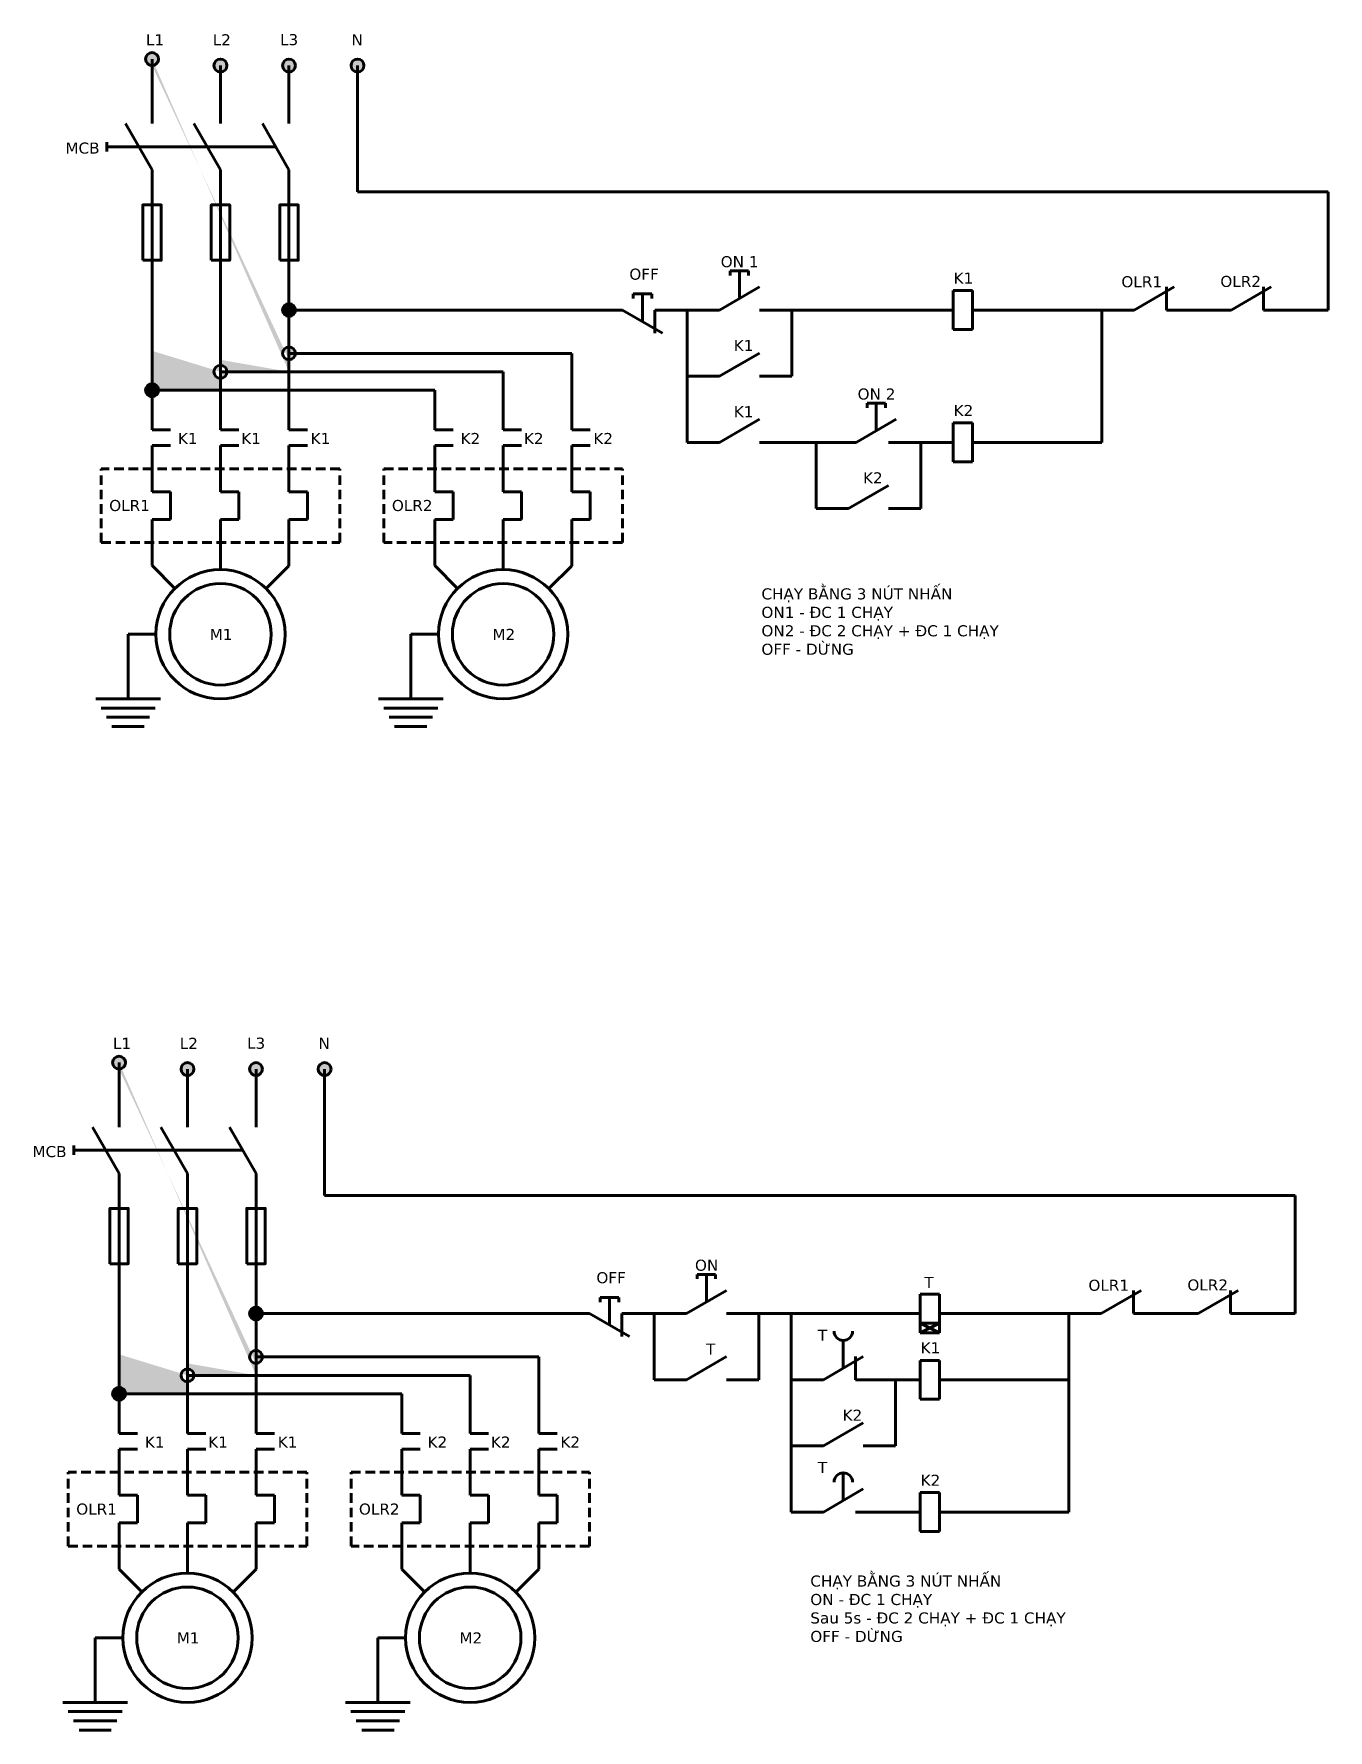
# Model space of a CAD drawing. Header units: inches. Extents: x -249378 to 8604139, y -7721310 to 888715.
# Drawn here: x 6516860 to 7217744, y -1506659 to -587629 of the extents above; entities that cross this region are included whole.
import ezdxf

# ---------------------------------------------------------------- set-up
doc = ezdxf.new("R2010")
doc.units = ezdxf.units.IN
doc.header["$LTSCALE"] = 130
doc.header["$MEASUREMENT"] = 0
doc.linetypes.add('DASHED', pattern=[0.75, 0.5, -0.25])
doc.styles.add('khong-ren', font='verdana_0.ttf', dxfattribs={"height": 400})

msp = doc.modelspace()

# ---------------------------------------------------------------- texts
at = {"lineweight": 70, "ltscale": 30, "char_height": 6000, "style": 'khong-ren'}
for s, insert, width, attachment_point in [('L1', (6582433, -590796), 8762.26, 5), ('L2', (6618605, -590796), 8762.26, 5), ('L3', (6655046, -590796), 8762.26, 5), ('N', (6691916, -590796), 8762.26, 5), ('MCB', (6543152, -649526), 17336.59, 5), ('OFF', (6847296, -717854), 17336.59, 5), ('ON 1', (6899037, -711092), 32527.71, 5), ('K1', (7020260, -719929), 17336.59, 5), ('OLR1', (7116813, -721948), 17336.59, 5), ('OLR2', (7170412, -721781), 17336.59, 5), ('K1', (6901199, -756467), 17336.59, 5), ('ON 2', (6973187, -782787), 32527.71, 5), ('K1', (6901199, -792315), 17336.59, 5), ('K2', (7020260, -791699), 17336.59, 5), ('K1', (6600130, -806848), 8697.2, 5), ('K1', (6634436, -806848), 8697.2, 5), ('K1', (6672048, -806848), 8697.2, 5), ('K2', (6753230, -806848), 8697.2, 5), ('K2', (6787536, -806848), 8697.2, 5), ('K2', (6825148, -806848), 8697.2, 5), ('K2', (6971199, -828162), 17336.59, 5), ('OLR1', (6568626, -843201), 17336.59, 5), ('OLR2', (6721726, -843201), 17336.59, 5), ('CHẠY BẰNG 3 NÚT NHẤN\\PON1 - ĐC 1 CHẠY\\PON2 - ĐC 2 CHẠY + ĐC 1 CHẠY\\POFF - DỪNG', (6910845, -906085), 221962.79, 4), ('M1', (6618207, -912983), 17336.59, 5), ('M2', (6771307, -912983), 17336.59, 5), ('L1', (6564581, -1134547), 8762.26, 5), ('L2', (6600753, -1134547), 8762.26, 5), ('L3', (6637194, -1134547), 8762.26, 5), ('N', (6674063, -1134547), 8762.26, 5), ('MCB', (6525300, -1193277), 17336.59, 5), ('OFF', (6829443, -1261605), 17336.59, 5), ('ON', (6881184, -1254843), 17336.59, 5), ('T', (7001624, -1264096), 17336.59, 5), ('OLR1', (7098961, -1265699), 17336.59, 5), ('OLR2', (7152560, -1265532), 17336.59, 5), ('T', (6943932, -1292654), 17336.59, 5), ('T', (6883346, -1300218), 17336.59, 5), ('K1', (7002407, -1299528), 17336.59, 5), ('^I^IK2', (6957497, -1336066), 17336.59, 5), ('K1', (6582277, -1350599), 8697.2, 5), ('K1', (6616583, -1350599), 8697.2, 5), ('K1', (6654196, -1350599), 8697.2, 5), ('K2', (6735377, -1350599), 8697.2, 5), ('K2', (6769683, -1350599), 8697.2, 5), ('K2', (6807296, -1350599), 8697.2, 5), ('T', (6943932, -1364349), 17336.59, 5), ('K2', (7002407, -1371297), 17336.59, 5), ('OLR1', (6550774, -1386952), 17336.59, 5), ('OLR2', (6703874, -1386952), 17336.59, 5), ('CHẠY BẰNG 3 NÚT NHẤN\\PON - ĐC 1 CHẠY\\PSau 5s - ĐC 2 CHẠY + ĐC 1 CHẠY\\POFF - DỪNG', (6937324, -1440961), 221962.79, 4), ('M1', (6600355, -1456734), 17336.59, 5), ('M2', (6753455, -1456734), 17336.59, 5)]:
    msp.add_mtext(s, dxfattribs=dict(at, insert=insert, width=width, attachment_point=attachment_point))

# ---------------------------------------------------------------- hatches: boundary and pattern name
at = {"lineweight": 70, "ltscale": 130}
h = msp.add_hatch(color=256, dxfattribs=at)
edge = h.paths.add_edge_path()
edge.add_arc((6692116, -604767), 3500, 0, 360)
edge = h.paths.add_edge_path()
edge.add_arc((6654993, -604767), 3500, 0, 360)
edge = h.paths.add_edge_path()
edge.add_arc((6617870, -604767), 3500, 0, 360)
edge = h.paths.add_edge_path()
edge.add_arc((6580830, -601267), 3500, 0, 360)
edge = h.paths.add_edge_path()
edge.add_arc((6654993, -760701), 3500, 0, 360)
edge = h.paths.add_edge_path(flags=16)
edge.add_arc((6617870, -770701), 3500, 0, 360)
edge = h.paths.add_edge_path()
edge.add_line((6580830, -604767), (6580830, -601267))
edge.add_line((6654993, -770701), (6617870, -770701))
edge.add_line((6617870, -780701), (6580830, -780701))
edge.add_line((6580830, -770701), (6580830, -759328))
edge.add_line((6617870, -770701), (6617870, -764218))
edge.add_line((6654993, -770701), (6654993, -764218))
h = msp.add_hatch(color=256, dxfattribs=at)
edge = h.paths.add_edge_path()
edge.add_arc((6654993, -737226), 3500, 0, 360)
h = msp.add_hatch(color=256, dxfattribs=at)
edge = h.paths.add_edge_path()
edge.add_arc((6580830, -780701), 3500, 0, 360)
h = msp.add_hatch(color=256, dxfattribs=at)
edge = h.paths.add_edge_path()
edge.add_arc((6674264, -1148518), 3500, 0, 360)
edge = h.paths.add_edge_path()
edge.add_arc((6637140, -1148518), 3500, 0, 360)
edge = h.paths.add_edge_path()
edge.add_arc((6600017, -1148518), 3500, 0, 360)
edge = h.paths.add_edge_path()
edge.add_arc((6562978, -1145018), 3500, 0, 360)
edge = h.paths.add_edge_path()
edge.add_arc((6637140, -1304452), 3500, 0, 360)
edge = h.paths.add_edge_path(flags=16)
edge.add_arc((6600017, -1314452), 3500, 0, 360)
edge = h.paths.add_edge_path()
edge.add_line((6562978, -1148518), (6562978, -1145018))
edge.add_line((6637140, -1314452), (6600017, -1314452))
edge.add_line((6600017, -1324452), (6562978, -1324452))
edge.add_line((6562978, -1314452), (6562978, -1303079))
edge.add_line((6600017, -1314452), (6600017, -1307969))
edge.add_line((6637140, -1314452), (6637140, -1307969))
h = msp.add_hatch(color=256, dxfattribs=at)
edge = h.paths.add_edge_path()
edge.add_arc((6637140, -1280977), 3500, 0, 360)
h = msp.add_hatch(color=256, dxfattribs=at)
edge = h.paths.add_edge_path()
edge.add_arc((6562978, -1324452), 3500, 0, 360)

# ---------------------------------------------------------------- linework, layer by layer
for p, q in [((6580830, -604767), (6580830, -601267)), ((6692116, -636251), (6692116, -673242)), ((6593613, -648751), (6647776, -648751)), ((6692116, -673242), (7217744, -673242)), ((7217744, -673242), (7217744, -737226)), ((6580830, -710234), (6580830, -764218)), ((6617870, -710234), (6617870, -764218)), ((6654993, -710234), (6654993, -764218)), ((6654993, -737226), (6835593, -737226)), ((6944744, -737226), (6979744, -737226)), ((7042744, -737226), (7060244, -737226)), ((6580830, -770701), (6580830, -759328)), ((6733930, -760701), (6654993, -760701)), ((6733930, -760701), (6808093, -760701)), ((6808093, -760701), (6808093, -770701)), ((6617870, -770701), (6617870, -764218)), ((6654993, -770701), (6617870, -770701)), ((6654993, -770701), (6654993, -764218)), ((6770970, -770701), (6654993, -770701)), ((6770970, -780701), (6770970, -770701)), ((6617870, -780701), (6580830, -780701)), ((6733930, -780701), (6617870, -780701)), ((6580830, -802185), (6590830, -802185)), ((6617870, -802185), (6627870, -802185)), ((6654993, -802185), (6664993, -802185)), ((6733930, -802185), (6743930, -802185)), ((6770970, -802185), (6780970, -802185)), ((6808093, -802185), (6818093, -802185)), ((6927244, -808921), (6944744, -808921)), ((6940593, -844769), (6940593, -808921)), ((7042744, -808921), (7060244, -808921)), ((6582870, -912908), (6567870, -912908)), ((6567870, -912908), (6567870, -947908)), ((6735970, -912908), (6720970, -912908)), ((6720970, -912908), (6720970, -947908)), ((6567870, -947908), (6550370, -947908)), ((6567870, -952908), (6553287, -952908)), ((6567870, -947908), (6585370, -947908)), ((6567870, -952908), (6582453, -952908)), ((6720970, -947908), (6703470, -947908)), ((6720970, -952908), (6706387, -952908)), ((6720970, -947908), (6738470, -947908)), ((6720970, -952908), (6735553, -952908)), ((6567870, -957908), (6556203, -957908)), ((6567870, -962908), (6559120, -962908)), ((6567870, -957908), (6579537, -957908)), ((6567870, -962908), (6576620, -962908)), ((6720970, -957908), (6709303, -957908)), ((6720970, -962908), (6712220, -962908)), ((6720970, -957908), (6732637, -957908)), ((6720970, -962908), (6729720, -962908)), ((6562978, -1148518), (6562978, -1145018)), ((6674264, -1180002), (6674264, -1216993)), ((6575761, -1192502), (6629924, -1192502)), ((6674264, -1216993), (7199891, -1216993)), ((7199891, -1216993), (7199891, -1280977)), ((6562978, -1253985), (6562978, -1307969)), ((6600017, -1253985), (6600017, -1307969)), ((6637140, -1253985), (6637140, -1307969)), ((6637140, -1280977), (6817740, -1280977)), ((6562978, -1314452), (6562978, -1303079)), ((6716078, -1304452), (6637140, -1304452)), ((6716078, -1304452), (6790240, -1304452)), ((6790240, -1304452), (6790240, -1314452)), ((6600017, -1314452), (6600017, -1307969)), ((6637140, -1314452), (6637140, -1307969)), ((6637140, -1314452), (6600017, -1314452)), ((6753117, -1314452), (6637140, -1314452)), ((6753117, -1324452), (6753117, -1314452)), ((7024891, -1316825), (7042391, -1316825)), ((6600017, -1324452), (6562978, -1324452)), ((6716078, -1324452), (6600017, -1324452)), ((6562978, -1345936), (6572978, -1345936)), ((6600017, -1345936), (6610017, -1345936)), ((6637140, -1345936), (6647140, -1345936)), ((6716078, -1345936), (6726078, -1345936)), ((6753117, -1345936), (6763117, -1345936)), ((6790240, -1345936), (6800240, -1345936)), ((7077391, -1388520), (7077391, -1352672)), ((7024891, -1388520), (7042391, -1388520)), ((6565017, -1456659), (6550017, -1456659)), ((6550017, -1456659), (6550017, -1491659)), ((6718117, -1456659), (6703117, -1456659)), ((6703117, -1456659), (6703117, -1491659)), ((6550017, -1491659), (6532517, -1491659)), ((6550017, -1496659), (6535434, -1496659)), ((6550017, -1491659), (6567517, -1491659)), ((6550017, -1496659), (6564601, -1496659)), ((6703117, -1491659), (6685617, -1491659)), ((6703117, -1496659), (6688534, -1496659)), ((6703117, -1491659), (6720617, -1491659)), ((6703117, -1496659), (6717701, -1496659)), ((6550017, -1501659), (6538351, -1501659)), ((6550017, -1506659), (6541267, -1506659)), ((6550017, -1501659), (6561684, -1501659)), ((6550017, -1506659), (6558767, -1506659)), ((6703117, -1501659), (6691451, -1501659)), ((6703117, -1506659), (6694367, -1506659)), ((6703117, -1501659), (6714784, -1501659)), ((6703117, -1506659), (6711867, -1506659))]:
    msp.add_line(p, q, dxfattribs=at)
at = {"lineweight": 70, "ltscale": 80}
for p, q in [((6580830, -629767), (6580830, -604767)), ((6617870, -629767), (6617870, -604767)), ((6654993, -629767), (6654993, -604767)), ((6692116, -629767), (6692116, -604767)), ((6580830, -636251), (6580830, -611251)), ((6617870, -636251), (6617870, -611251)), ((6654993, -636251), (6654993, -611251)), ((6692116, -636251), (6692116, -611251)), ((6556396, -648751), (6593613, -648751)), ((6580830, -686251), (6580830, -661251)), ((6617870, -686251), (6617870, -661251)), ((6654993, -686251), (6654993, -661251)), ((6580830, -692734), (6580830, -667734)), ((6617870, -692734), (6617870, -667734)), ((6654993, -692734), (6654993, -667734)), ((6580830, -710234), (6580830, -692734)), ((6617870, -710234), (6617870, -692734)), ((6654993, -710234), (6654993, -692734)), ((6580830, -710234), (6580830, -699218)), ((6617870, -710234), (6617870, -699218)), ((6654993, -710234), (6654993, -699218)), ((6898918, -715976), (6893918, -715976)), ((6893918, -715976), (6893918, -718476)), ((6898918, -730976), (6898918, -715976)), ((6898918, -715976), (6903918, -715976)), ((6903918, -715976), (6903918, -718476)), ((6888093, -737226), (6909744, -724726)), ((7112744, -737226), (7134394, -724726)), ((7130244, -724726), (7130244, -737226)), ((7165244, -737226), (7186894, -724726)), ((7182744, -724726), (7182744, -737226)), ((6846418, -728476), (6841418, -728476)), ((6841418, -728476), (6841418, -730976)), ((6846418, -743476), (6846418, -728476)), ((6846418, -728476), (6851418, -728476)), ((6851418, -728476), (6851418, -730976)), ((7014744, -737226), (7014744, -726726)), ((7025244, -726726), (7014744, -726726)), ((7025244, -747726), (7025244, -726726)), ((6835593, -737226), (6857244, -749726)), ((6853093, -737226), (6853093, -749726)), ((6853093, -737226), (6888093, -737226)), ((6870593, -737226), (6870593, -773074)), ((6909744, -737226), (6944744, -737226)), ((6927244, -773074), (6927244, -737226)), ((6979744, -737226), (7014744, -737226)), ((7014744, -747726), (7014744, -737226)), ((7025244, -737226), (7042744, -737226)), ((7060244, -737226), (7095244, -737226)), ((7095244, -808921), (7095244, -737226)), ((7095244, -737226), (7112744, -737226)), ((7130244, -737226), (7165244, -737226)), ((7182744, -737226), (7217744, -737226)), ((7014744, -747726), (7025244, -747726)), ((6888093, -773074), (6909744, -760574)), ((6580830, -795701), (6580830, -770701)), ((6617870, -795701), (6617870, -770701)), ((6654993, -795701), (6654993, -770701)), ((6808093, -795701), (6808093, -770701)), ((6580830, -802185), (6580830, -777185)), ((6617870, -802185), (6617870, -777185)), ((6654993, -802185), (6654993, -777185)), ((6733930, -795701), (6733930, -780701)), ((6733930, -802185), (6733930, -780701)), ((6770970, -795701), (6770970, -780701)), ((6770970, -802185), (6770970, -780701)), ((6808093, -802185), (6808093, -777185)), ((6870593, -773074), (6888093, -773074)), ((6870593, -773074), (6870593, -808921)), ((6909744, -773074), (6927244, -773074)), ((6973069, -787671), (6968069, -787671)), ((6968069, -787671), (6968069, -790171)), ((6973069, -802671), (6973069, -787671)), ((6973069, -787671), (6978069, -787671)), ((6978069, -787671), (6978069, -790171)), ((6888093, -808921), (6909744, -796421)), ((6962244, -808921), (6983894, -796421)), ((7014744, -808921), (7014744, -798421)), ((7025244, -798421), (7014744, -798421)), ((7025244, -819421), (7025244, -798421)), ((6580830, -835701), (6580830, -810701)), ((6580830, -810701), (6590830, -810701)), ((6617870, -835701), (6617870, -810701)), ((6617870, -810701), (6627870, -810701)), ((6654993, -835701), (6654993, -810701)), ((6654993, -810701), (6664993, -810701)), ((6733930, -835701), (6733930, -810701)), ((6733930, -810701), (6743930, -810701)), ((6770970, -835701), (6770970, -810701)), ((6770970, -810701), (6780970, -810701)), ((6808093, -835701), (6808093, -810701)), ((6808093, -810701), (6818093, -810701)), ((6870593, -808921), (6888093, -808921)), ((6909744, -808921), (6927244, -808921)), ((6944744, -808921), (6962244, -808921)), ((6979744, -808921), (7014744, -808921)), ((6997244, -844769), (6997244, -808921)), ((7014744, -819421), (7014744, -808921)), ((7025244, -808921), (7042744, -808921)), ((7060244, -808921), (7095244, -808921)), ((7014744, -819421), (7025244, -819421)), ((6590830, -835701), (6580830, -835701)), ((6590830, -850701), (6590830, -835701)), ((6627870, -835701), (6617870, -835701)), ((6627870, -850701), (6627870, -835701)), ((6664993, -835701), (6654993, -835701)), ((6664993, -850701), (6664993, -835701)), ((6743930, -835701), (6733930, -835701)), ((6743930, -850701), (6743930, -835701)), ((6780970, -835701), (6770970, -835701)), ((6780970, -850701), (6780970, -835701)), ((6818093, -835701), (6808093, -835701)), ((6818093, -850701), (6818093, -835701)), ((6958093, -844769), (6979744, -832269)), ((6940593, -844769), (6958093, -844769)), ((6979744, -844769), (6997244, -844769)), ((6580830, -875701), (6580830, -850701)), ((6580830, -850701), (6590830, -850701)), ((6617870, -877908), (6617870, -850701)), ((6617870, -850701), (6627870, -850701)), ((6654993, -875785), (6654993, -850701)), ((6654993, -850701), (6664993, -850701)), ((6733930, -875701), (6733930, -850701)), ((6733930, -850701), (6743930, -850701)), ((6770970, -877908), (6770970, -850701)), ((6770970, -850701), (6780970, -850701)), ((6808093, -875785), (6808093, -850701)), ((6808093, -850701), (6818093, -850701)), ((6593205, -888076), (6580830, -875701)), ((6642619, -888159), (6654993, -875785)), ((6746305, -888076), (6733930, -875701)), ((6795719, -888159), (6808093, -875785)), ((6562978, -1173518), (6562978, -1148518)), ((6600017, -1173518), (6600017, -1148518)), ((6637140, -1173518), (6637140, -1148518)), ((6674264, -1173518), (6674264, -1148518)), ((6562978, -1180002), (6562978, -1155002)), ((6600017, -1180002), (6600017, -1155002)), ((6637140, -1180002), (6637140, -1155002)), ((6674264, -1180002), (6674264, -1155002)), ((6538544, -1192502), (6575761, -1192502)), ((6562978, -1230002), (6562978, -1205002)), ((6562978, -1236485), (6562978, -1211485)), ((6600017, -1230002), (6600017, -1205002)), ((6600017, -1236485), (6600017, -1211485)), ((6637140, -1230002), (6637140, -1205002)), ((6637140, -1236485), (6637140, -1211485)), ((6562978, -1253985), (6562978, -1236485)), ((6600017, -1253985), (6600017, -1236485)), ((6637140, -1253985), (6637140, -1236485)), ((6562978, -1253985), (6562978, -1242969)), ((6600017, -1253985), (6600017, -1242969)), ((6637140, -1253985), (6637140, -1242969)), ((6881066, -1259727), (6876066, -1259727)), ((6876066, -1259727), (6876066, -1262227)), ((6881066, -1274727), (6881066, -1259727)), ((6881066, -1259727), (6886066, -1259727)), ((6886066, -1259727), (6886066, -1262227)), ((6828566, -1272227), (6823566, -1272227)), ((6823566, -1272227), (6823566, -1274727)), ((6828566, -1287227), (6828566, -1272227)), ((6828566, -1272227), (6833566, -1272227)), ((6833566, -1272227), (6833566, -1274727)), ((6870240, -1280977), (6891891, -1268477)), ((6996891, -1280977), (6996891, -1270477)), ((7007391, -1270477), (6996891, -1270477)), ((7007391, -1291477), (7007391, -1270477)), ((7094891, -1280977), (7116542, -1268477)), ((7112391, -1268477), (7112391, -1280977)), ((7147391, -1280977), (7169042, -1268477)), ((7164891, -1268477), (7164891, -1280977)), ((6817740, -1280977), (6839391, -1293477)), ((6835240, -1280977), (6835240, -1293477)), ((6835240, -1280977), (6870240, -1280977)), ((6852740, -1280977), (6852740, -1316825)), ((6891891, -1280977), (6926891, -1280977)), ((6909391, -1316825), (6909391, -1280977)), ((6926891, -1280977), (6961891, -1280977)), ((6926891, -1280977), (6926891, -1316825)), ((6961891, -1280977), (6996891, -1280977)), ((6996891, -1291477), (6996891, -1280977)), ((6996891, -1286227), (7007391, -1286227)), ((6996891, -1286227), (7007391, -1291477)), ((7007391, -1286227), (6996891, -1291477)), ((7007391, -1280977), (7042391, -1280977)), ((7042391, -1280977), (7077391, -1280977)), ((7077391, -1352672), (7077391, -1280977)), ((7077391, -1280977), (7094891, -1280977)), ((7112391, -1280977), (7147391, -1280977)), ((7164891, -1280977), (7199891, -1280977)), ((6955216, -1310575), (6955216, -1295575)), ((6996891, -1291477), (7007391, -1291477)), ((6870240, -1316825), (6891891, -1304325)), ((6944391, -1316825), (6966042, -1304325)), ((6961891, -1304325), (6961891, -1316825)), ((6996891, -1316825), (6996891, -1306325)), ((7007391, -1306325), (6996891, -1306325)), ((7007391, -1327325), (7007391, -1306325)), ((6562978, -1339452), (6562978, -1314452)), ((6562978, -1345936), (6562978, -1320936)), ((6600017, -1339452), (6600017, -1314452)), ((6600017, -1345936), (6600017, -1320936)), ((6637140, -1339452), (6637140, -1314452)), ((6637140, -1345936), (6637140, -1320936)), ((6790240, -1339452), (6790240, -1314452)), ((6790240, -1345936), (6790240, -1320936)), ((6852740, -1316825), (6870240, -1316825)), ((6891891, -1316825), (6909391, -1316825)), ((6926891, -1316825), (6944391, -1316825)), ((6926891, -1316825), (6926891, -1352672)), ((6961891, -1316825), (6996891, -1316825)), ((6983542, -1352672), (6983542, -1316825)), ((6996891, -1327325), (6996891, -1316825)), ((7007391, -1316825), (7024891, -1316825)), ((7042391, -1316825), (7077391, -1316825)), ((6716078, -1339452), (6716078, -1324452)), ((6716078, -1345936), (6716078, -1324452)), ((6753117, -1339452), (6753117, -1324452)), ((6753117, -1345936), (6753117, -1324452)), ((6996891, -1327325), (7007391, -1327325)), ((6944391, -1352672), (6966042, -1340172)), ((6562978, -1379452), (6562978, -1354452)), ((6562978, -1354452), (6572978, -1354452)), ((6600017, -1379452), (6600017, -1354452)), ((6600017, -1354452), (6610017, -1354452)), ((6637140, -1379452), (6637140, -1354452)), ((6637140, -1354452), (6647140, -1354452)), ((6716078, -1379452), (6716078, -1354452)), ((6716078, -1354452), (6726078, -1354452)), ((6753117, -1379452), (6753117, -1354452)), ((6753117, -1354452), (6763117, -1354452)), ((6790240, -1379452), (6790240, -1354452)), ((6790240, -1354452), (6800240, -1354452)), ((6926891, -1352672), (6926891, -1388520)), ((6926891, -1352672), (6944391, -1352672)), ((6966042, -1352672), (6983542, -1352672)), ((6955216, -1382270), (6955216, -1367270)), ((6944391, -1388520), (6966042, -1376020)), ((6996891, -1388520), (6996891, -1378020)), ((7007391, -1378020), (6996891, -1378020)), ((7007391, -1399020), (7007391, -1378020)), ((6572978, -1379452), (6562978, -1379452)), ((6572978, -1394452), (6572978, -1379452)), ((6610017, -1379452), (6600017, -1379452)), ((6610017, -1394452), (6610017, -1379452)), ((6647140, -1379452), (6637140, -1379452)), ((6647140, -1394452), (6647140, -1379452)), ((6726078, -1379452), (6716078, -1379452)), ((6726078, -1394452), (6726078, -1379452)), ((6763117, -1379452), (6753117, -1379452)), ((6763117, -1394452), (6763117, -1379452)), ((6800240, -1379452), (6790240, -1379452)), ((6800240, -1394452), (6800240, -1379452)), ((6562978, -1419452), (6562978, -1394452)), ((6562978, -1394452), (6572978, -1394452)), ((6600017, -1421659), (6600017, -1394452)), ((6600017, -1394452), (6610017, -1394452)), ((6637140, -1419536), (6637140, -1394452)), ((6637140, -1394452), (6647140, -1394452)), ((6716078, -1419452), (6716078, -1394452)), ((6716078, -1394452), (6726078, -1394452)), ((6753117, -1421659), (6753117, -1394452)), ((6753117, -1394452), (6763117, -1394452)), ((6790240, -1419536), (6790240, -1394452)), ((6790240, -1394452), (6800240, -1394452)), ((6926891, -1388520), (6944391, -1388520)), ((6961891, -1388520), (6996891, -1388520)), ((6996891, -1399020), (6996891, -1388520)), ((7007391, -1388520), (7024891, -1388520)), ((7042391, -1388520), (7077391, -1388520)), ((6996891, -1399020), (7007391, -1399020)), ((6575352, -1431827), (6562978, -1419452)), ((6624766, -1431910), (6637140, -1419536)), ((6728452, -1431827), (6716078, -1419452)), ((6777866, -1431910), (6790240, -1419536))]:
    msp.add_line(p, q, dxfattribs=at)
at = {"lineweight": 70, "ltscale": 30}
for p, q in [((6580830, -661251), (6566396, -636251)), ((6617870, -661251), (6603436, -636251)), ((6654993, -661251), (6640559, -636251)), ((6562978, -1205002), (6548544, -1180002)), ((6600017, -1205002), (6585584, -1180002)), ((6637140, -1205002), (6622707, -1180002))]:
    msp.add_line(p, q, dxfattribs=at)
at = {"lineweight": 70, "ltscale": 70}
for p, q in [((6556396, -648751), (6556396, -646251)), ((6556396, -648751), (6556396, -651251)), ((6538544, -1192502), (6538544, -1190002)), ((6538544, -1192502), (6538544, -1195002))]:
    msp.add_line(p, q, dxfattribs=at)
at = {"linetype": 'DASHED', "lineweight": 70, "ltscale": 80}
for p, q in [((6682493, -823201), (6553330, -823201)), ((6553330, -863201), (6553330, -823201)), ((6682493, -863201), (6682493, -823201)), ((6706430, -863201), (6706430, -823201)), ((6706430, -823201), (6835593, -823201)), ((6835593, -863201), (6835593, -823201)), ((6553330, -863201), (6682493, -863201)), ((6835593, -863201), (6706430, -863201)), ((6664640, -1366952), (6535478, -1366952)), ((6535478, -1406952), (6535478, -1366952)), ((6664640, -1406952), (6664640, -1366952)), ((6688578, -1406952), (6688578, -1366952)), ((6688578, -1366952), (6817740, -1366952)), ((6817740, -1406952), (6817740, -1366952)), ((6535478, -1406952), (6664640, -1406952)), ((6817740, -1406952), (6688578, -1406952))]:
    msp.add_line(p, q, dxfattribs=at)
at = {"lineweight": 70, "ltscale": 130}
for points in [[(6575830, -710234), (6585830, -710234), (6585830, -680234), (6575830, -680234)], [(6612870, -710234), (6622870, -710234), (6622870, -680234), (6612870, -680234)], [(6649993, -710234), (6659993, -710234), (6659993, -680234), (6649993, -680234)], [(6557978, -1253985), (6567978, -1253985), (6567978, -1223985), (6557978, -1223985)], [(6595017, -1253985), (6605017, -1253985), (6605017, -1223985), (6595017, -1223985)], [(6632140, -1253985), (6642140, -1253985), (6642140, -1223985), (6632140, -1223985)]]:
    msp.add_lwpolyline(points, close=True, dxfattribs=at)
for centre in [(6580830, -601267), (6617870, -604767), (6654993, -604767), (6692116, -604767), (6654993, -737226), (6654993, -760701), (6617870, -770701), (6580830, -780701), (6562978, -1145018), (6600017, -1148518), (6637140, -1148518), (6674264, -1148518), (6637140, -1280977), (6637140, -1304452), (6600017, -1314452), (6562978, -1324452)]:
    msp.add_circle(centre, 3500, dxfattribs=at)
at = {"lineweight": 70, "ltscale": 80}
for centre, radius in [((6617870, -912908), 35000), ((6770970, -912908), 35000), ((6617870, -912908), 27500), ((6770970, -912908), 27500), ((6600017, -1456659), 35000), ((6753117, -1456659), 35000), ((6600017, -1456659), 27500), ((6753117, -1456659), 27500)]:
    msp.add_circle(centre, radius, dxfattribs=at)
for centre, start, end in [((6955216, -1290575), 180, 0), ((6955216, -1372270), 0, 180)]:
    msp.add_arc(centre, 5000, start, end, dxfattribs=at)

msp.set_redraw_order([(e.dxf.handle, doc.entitydb.next_handle()) for e in msp.query("TEXT MTEXT ATTDEF DIMENSION ARC_DIMENSION")])  # texts and dimensions are drawn at this point

doc.saveas('drawing.dxf')
